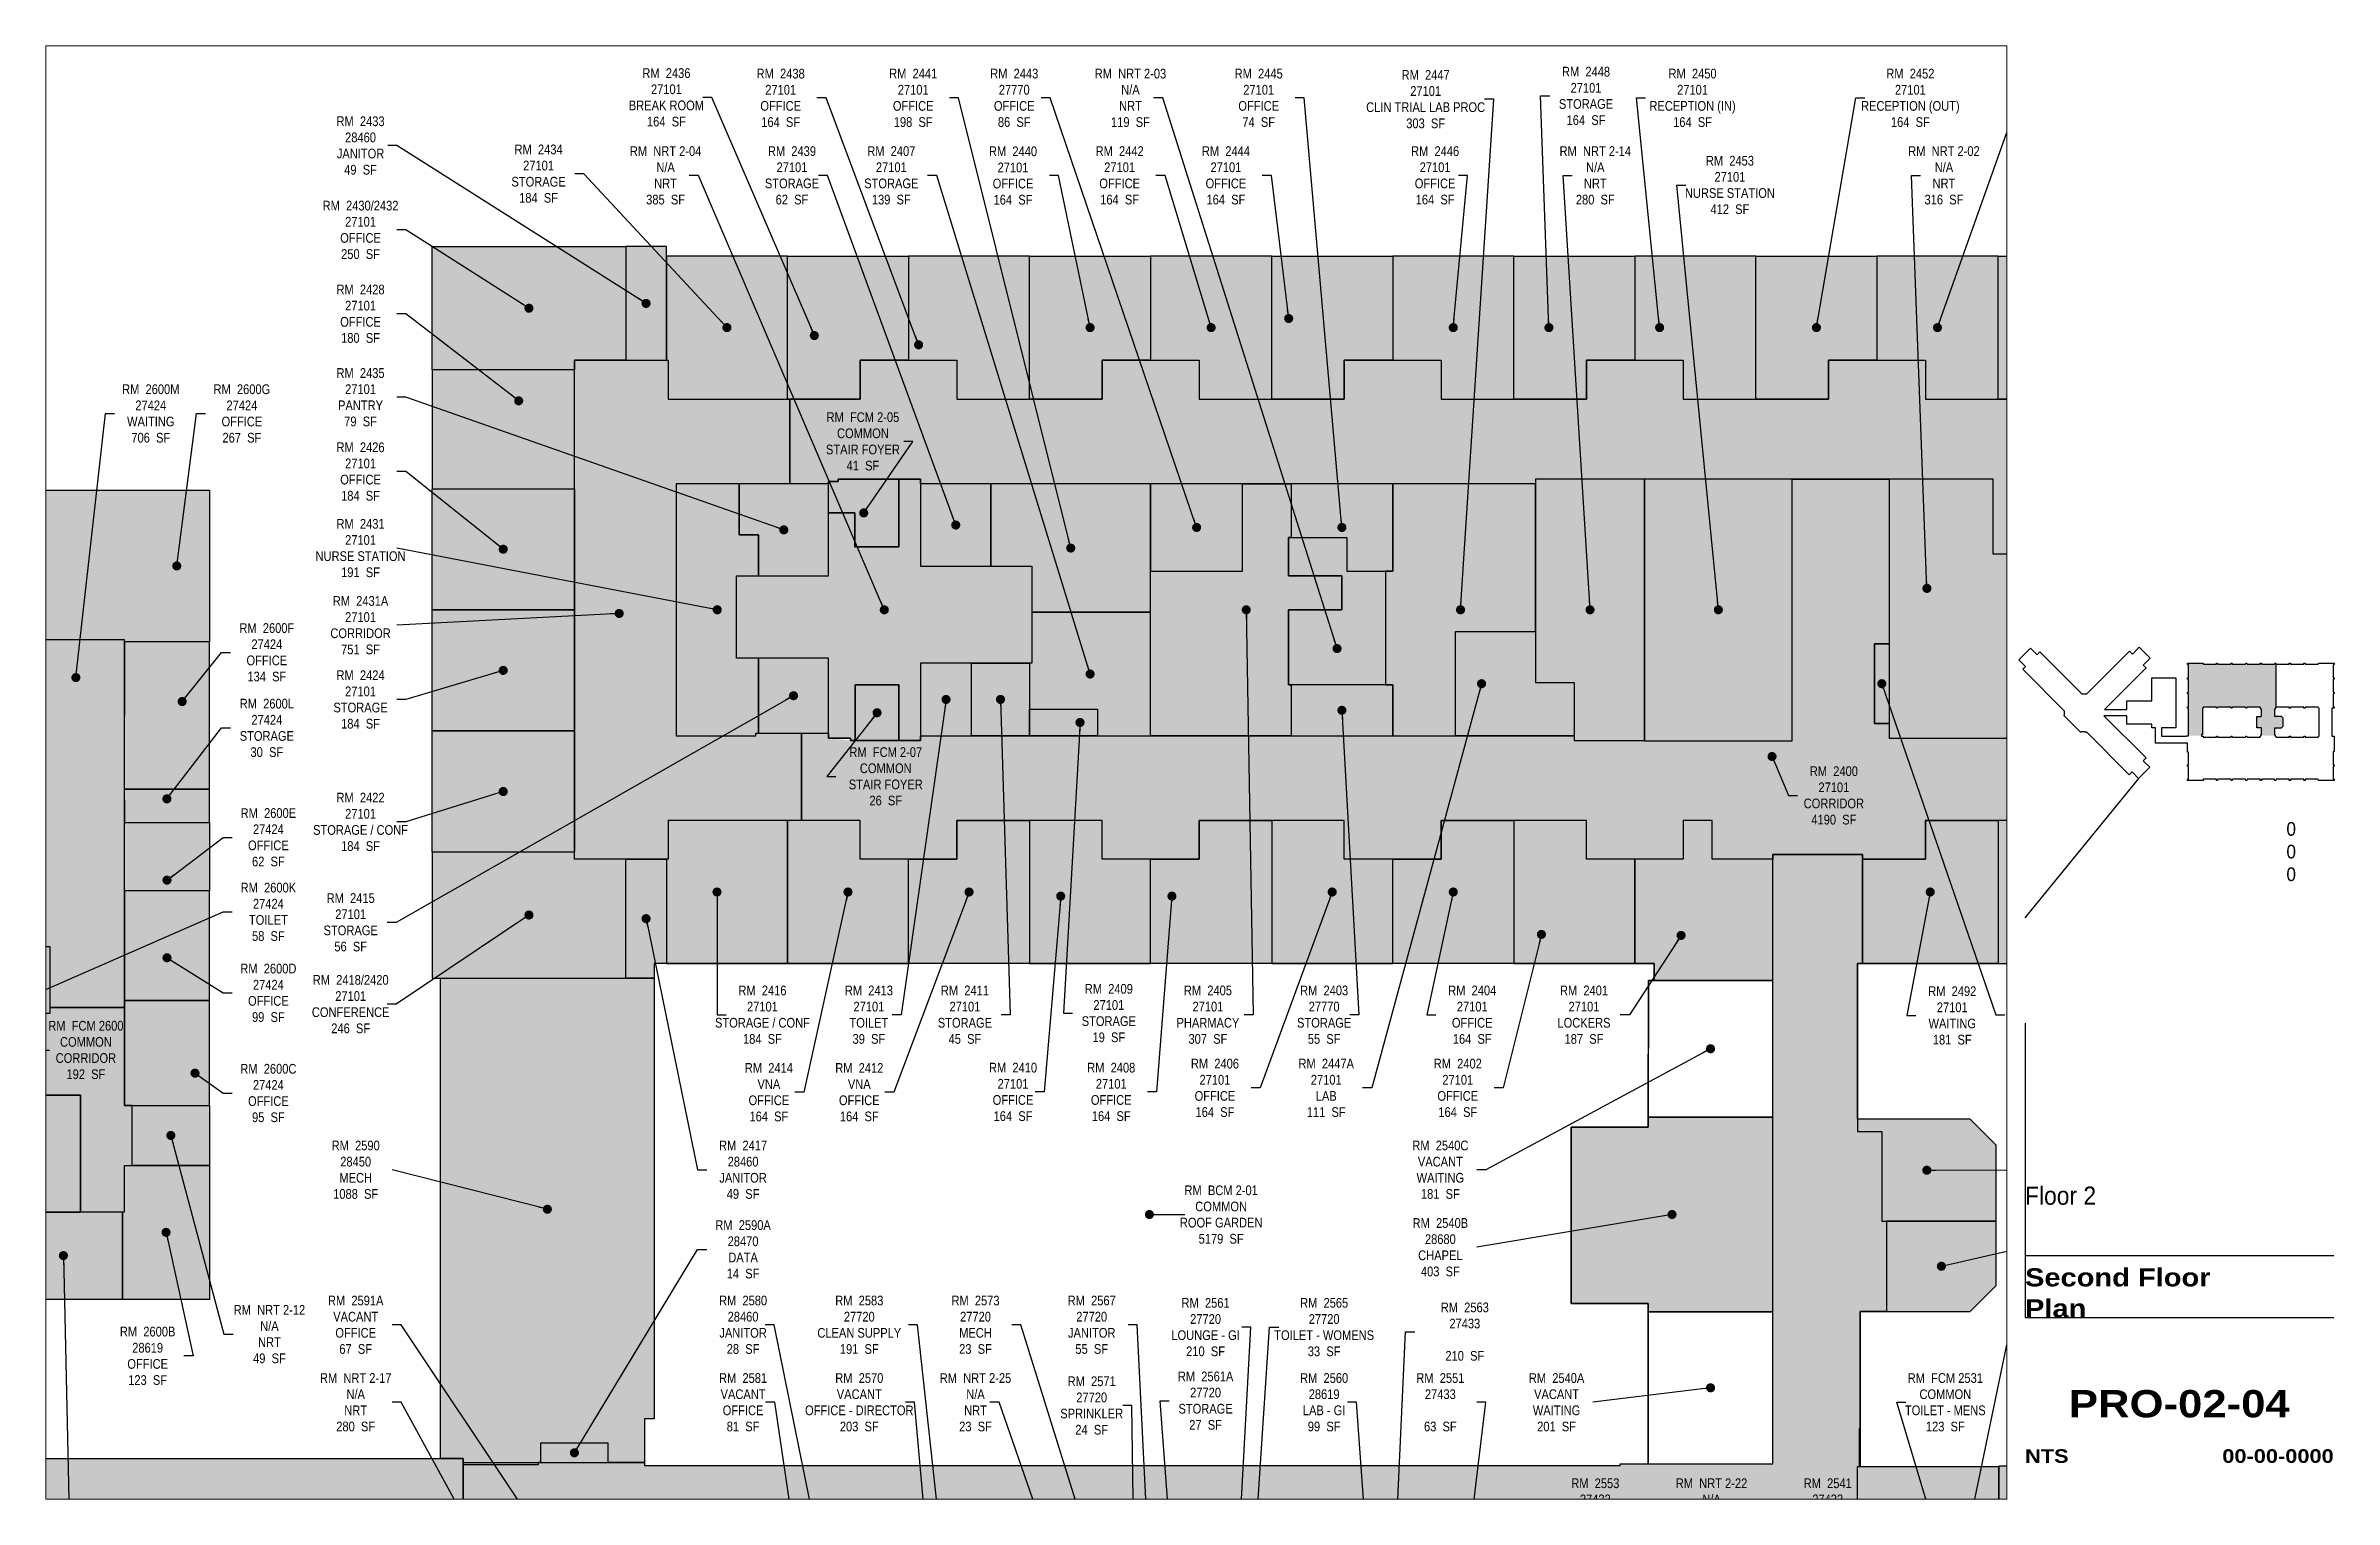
# Paper-space layout '04 new' of a CAD drawing. Header units: inches. Extents: x 0.8 to 16.5, y 0.5 to 10.5.
# The model-space entities are those that its viewports show. They can reach past a viewport. Long polylines and large blocks are cut down to what shows.
import ezdxf
from ezdxf.enums import TextEntityAlignment as Align

# ---------------------------------------------------------------- set-up
doc = ezdxf.new("R2010")
doc.units = ezdxf.units.IN
doc.header["$MEASUREMENT"] = 0
doc.layers.get('Defpoints').update_dxf_attribs({"color": 31})
for name, color, linetype in [('0-LABEL', 3, 'Continuous'), ('1-NRT', 200, 'Continuous'), ('1-NRT-PTN', 253, 'Continuous'), ('2-BCM', 140, 'Continuous'), ('3-FCM', 190, 'Continuous'), ('3-FCM-PTN', 9, 'Continuous'), ('4-OCC', 6, 'Continuous'), ('4-OCC-PTN', 95, 'Continuous'), ('4-VACANT', 60, 'Continuous'), ('T-8', 8, 'Continuous'), ('T-TTLBLK-5', 5, 'Continuous')]:
    doc.layers.add(name, color=color, linetype=linetype)
doc.styles.add('Arial90', font='arial.ttf', dxfattribs={"width": 0.9})
doc.styles.add('ArialBlack', font='')
doc.styles.add('ArialN', font='ARIALN.TTF')
doc.styles.get('ArialBlack').set_extended_font_data('Arial Black')
doc.dimstyles.new('AB-120', dxfattribs={"dimscale": 120, "dimtxt": 0.125, "dimasz": 0.09375, "dimexe": 0.0625, "dimexo": 0.125, "dimgap": 0.375, "dimtad": 0, "dimtih": 1, "dimtoh": 1, "dimdec": 4, "dimrnd": 0.0625, "dimzin": 0, "dimdsep": 46, "dimlunit": 4, "dimtxsty": 'ArialN', "dimblk": 'ARCHTICK', "dimcen": 0.09375, "dimclrd": 256, "dimclre": 256, "dimclrt": 256, "dimadec": 0, "dimazin": 0, "dimtfac": 1, "dimtdec": 4, "dimtofl": 0, "dimtmove": 2, "dimatfit": 3, "dimldrblk": 'DOT', "dimfxl": 0, "dimfrac": 2, "dimtolj": 1, "dimtzin": 0, "dimlwd": -1, "dimlwe": -1, "dimarcsym": 0})

psp = doc.layouts.new('04 new')

msp = doc.modelspace()

# ---------------------------------------------------------------- texts
at = {"layer": '0-LABEL', "char_height": 12, "attachment_point": 5, "style": 'ArialN'}
for s, insert in [('RM  2436\\P27101\\PBREAK ROOM\\P164  SF', (-331.8, 7018.1)), ('RM  2438\\P27101\\POFFICE\\P164  SF', (-190.2, 7017.5)), ('RM  2441\\P27101\\POFFICE\\P198  SF', (-26, 7017.5)), ('RM  2443\\P27770\\POFFICE\\P86  SF', (99.2, 7017.5)), ('RM  NRT 2-03\\PN/A\\PNRT\\P119  SF', (243.2, 7017.5)), ('RM  2445\\P27101\\POFFICE\\P74  SF', (402.1, 7017.5)), ('RM  2447\\P27101\\PCLIN TRIAL LAB PROC\\P303  SF', (609, 7015.9)), ('RM  2448\\P27101\\PSTORAGE\\P164  SF', (807.7, 7019.9)), ('RM  2450\\P27101\\PRECEPTION (IN)\\P164  SF', (939.7, 7017.5)), ('RM  2452\\P27101\\PRECEPTION (OUT)\\P164  SF', (1209.6, 7017.5)), ('RM  2433\\P28460\\PJANITOR\\P49  SF', (-710.8, 6958.5)), ('RM  2434\\P27101\\PSTORAGE\\P184  SF', (-490.2, 6923.6)), ('RM  NRT 2-04\\PN/A\\PNRT\\P385  SF', (-332.8, 6921.5)), ('RM  2439\\P27101\\PSTORAGE\\P62  SF', (-176.2, 6921.5)), ('RM  2407\\P27101\\PSTORAGE\\P139  SF', (-53.1, 6921.5)), ('RM  2440\\P27101\\POFFICE\\P164  SF', (97.7, 6921.3)), ('RM  2442\\P27101\\POFFICE\\P164  SF', (229.8, 6921.5)), ('RM  2444\\P27101\\POFFICE\\P164  SF', (361.5, 6921.5)), ('RM  2446\\P27101\\POFFICE\\P164  SF', (620.7, 6921.5)), ('RM  NRT 2-14\\PN/A\\PNRT\\P280  SF', (819.2, 6921.5)), ('RM  NRT 2-02\\PN/A\\PNRT\\P316  SF', (1251.2, 6921.5)), ('RM  2453\\P27101\\PNURSE STATION\\P412  SF', (986, 6909.6)), ('RM  2430/2432\\P27101\\POFFICE\\P250  SF', (-710.8, 6854)), ('RM  2428\\P27101\\POFFICE\\P180  SF', (-710.8, 6750.1)), ('RM  2435\\P27101\\PPANTRY\\P79  SF', (-710.8, 6646.7)), ('RM  2600M\\P27424\\PWAITING\\P706  SF', (-970.7, 6626.6)), ('RM  2600G\\P27424\\POFFICE\\P267  SF', (-857.8, 6626.6)), ('RM  FCM 2-05\\PCOMMON\\PSTAIR FOYER\\P41  SF', (-88.3, 6592)), ('RM  2457\\P27101\\POFFICE - PHARMA CARE\\P132  SF', (1414.6, 6592)), ('RM  2426\\P27101\\POFFICE\\P184  SF', (-710.8, 6554.7)), ('RM  2431\\P27101\\PNURSE STATION\\P191  SF', (-710.8, 6459.9)), ('RM  2431A\\P27101\\PCORRIDOR\\P751  SF', (-710.8, 6364.4)), ('RM  2600F\\P27424\\POFFICE\\P134  SF', (-826.9, 6330.8)), ('RM  2491\\PQUES\\POFFICE - QUEST\\P123  SF', (1391.7, 6327.1)), ('RM  2424\\P27101\\PSTORAGE\\P184  SF', (-710.8, 6272.4)), ('RM  2600L\\P27424\\PSTORAGE\\P30  SF', (-826.9, 6237.2)), ('RM  FCM 2-07\\PCOMMON\\PSTAIR FOYER\\P26  SF', (-60, 6177.2)), ('RM  2400\\P27101\\PCORRIDOR\\P4190  SF', (1114.8, 6153.6)), ('RM  2422\\P27101\\PSTORAGE / CONF\\P184  SF', (-710.8, 6120.8)), ('RM  2600E\\P27424\\POFFICE\\P62  SF', (-825, 6101.7)), ('RM  2600K\\P27424\\PTOILET\\P58  SF', (-825, 6009.4)), ('RM  2415\\P27101\\PSTORAGE\\P56  SF', (-723, 5996.4)), ('RM  2600D\\P27424\\POFFICE\\P99  SF', (-825, 5909.1)), ('RM  2418/2420\\P27101\\PCONFERENCE\\P246  SF', (-723, 5895.1)), ('RM  2416\\P27101\\PSTORAGE / CONF\\P184  SF', (-212.8, 5882)), ('RM  2413\\P27101\\PTOILET\\P39  SF', (-80.9, 5882)), ('RM  2411\\P27101\\PSTORAGE\\P45  SF', (38.1, 5882)), ('RM  2409\\P27101\\PSTORAGE\\P19  SF', (216.4, 5884)), ('RM  2405\\P27101\\PPHARMACY\\P307  SF', (339.2, 5882)), ('RM  2403\\P27770\\PSTORAGE\\P55  SF', (483.2, 5882)), ('RM  2404\\P27101\\POFFICE\\P164  SF', (666.7, 5882)), ('RM  2401\\P27101\\PLOCKERS\\P187  SF', (805.2, 5882)), ('RM  2492\\P27101\\PWAITING\\P181  SF', (1261.5, 5881.1)), ('RM  FCM 2600\\PCOMMON\\PCORRIDOR\\P192  SF', (-1051.1, 5838.3)), ('RM  2600C\\P27424\\POFFICE\\P95  SF', (-825, 5785)), ('RM  2414\\PVNA\\POFFICE\\P164  SF', (-204.8, 5786)), ('RM  2412\\PVNA\\POFFICE\\P164  SF', (-92.8, 5786)), ('RM  2410\\P27101\\POFFICE\\P164  SF', (97.7, 5786.4)), ('RM  2408\\P27101\\POFFICE\\P164  SF', (219.4, 5786.4)), ('RM  2406\\P27101\\POFFICE\\P164  SF', (347.9, 5791.4)), ('RM  2447A\\P27101\\PLAB\\P111  SF', (485.8, 5791.4)), ('RM  2402\\P27101\\POFFICE\\P164  SF', (648.8, 5791.4)), ('RM  2590\\P28450\\PMECH\\P1088  SF', (-716.8, 5690)), ('RM  2417\\P28460\\PJANITOR\\P49  SF', (-236.8, 5690)), ('RM  2540C\\PVACANT\\PWAITING\\P181  SF', (627.2, 5690)), ('RM  BCM 2-01\\PCOMMON\\PROOF GARDEN\\P5179  SF', (355.6, 5634.5)), ('RM  2590A\\P28470\\PDATA\\P14  SF', (-236.8, 5591.4)), ('RM  2540B\\P28680\\PCHAPEL\\P403  SF', (627.2, 5594)), ('RM  2591A\\PVACANT\\POFFICE\\P67  SF', (-716.8, 5498)), ('RM  2580\\P28460\\PJANITOR\\P28  SF', (-236.8, 5498)), ('RM  2583\\P27720\\PCLEAN SUPPLY\\P191  SF', (-92.8, 5498)), ('RM  2573\\P27720\\PMECH\\P23  SF', (51.2, 5498)), ('RM  2567\\P27720\\PJANITOR\\P55  SF', (195.2, 5498)), ('RM  2561\\P27720\\PLOUNGE - GI\\P210  SF', (336.3, 5495.1)), ('RM  2565\\P27720\\PTOILET - WOMENS\\P33  SF', (483.2, 5495.1)), ('RM  FCM 2533\\PCOMMON\\PTOILET - WOMENS\\P106  SF', (1396.9, 5494.8)), ('RM  NRT 2-12\\PN/A\\PNRT\\P49  SF', (-823.7, 5486.4)), ('RM  2563\\P27433\\P\\P210  SF', (657.5, 5489.5)), ('RM  2600B\\P28619\\POFFICE\\P123  SF', (-974.6, 5459.5)), ('RM  NRT 2-17\\PN/A\\PNRT\\P280  SF', (-716.8, 5402)), ('RM  2581\\PVACANT\\POFFICE\\P81  SF', (-236.8, 5402)), ('RM  2570\\PVACANT\\POFFICE - DIRECTOR\\P203  SF', (-92.8, 5402)), ('RM  NRT 2-25\\PN/A\\PNRT\\P23  SF', (51.2, 5402)), ('RM  2571\\P27720\\PSPRINKLER\\P24  SF', (195.2, 5398)), ('RM  2561A\\P27720\\PSTORAGE\\P27  SF', (336.3, 5404)), ('RM  2560\\P28619\\PLAB - GI\\P99  SF', (483.2, 5402)), ('RM  2551\\P27433\\P\\P63  SF', (627.2, 5402)), ('RM  2540A\\PVACANT\\PWAITING\\P201  SF', (771.2, 5402)), ('RM  FCM 2531\\PCOMMON\\PTOILET - MENS\\P123  SF', (1252.9, 5402)), ('RM  2553\\P27433\\P\\P96  SF', (819.2, 5271.7)), ('RM  NRT 2-22\\PN/A\\PNRT\\P14  SF', (963.2, 5271.7)), ('RM  2541\\P27433\\P\\P105  SF', (1107.2, 5271.7))]:
    msp.add_mtext(s, dxfattribs=dict(at, insert=insert))

# ---------------------------------------------------------------- blocks, each defined once
blk = doc.blocks.new('2nd outline')
at = {"layer": 'T-8'}
for points in [[(15.722, 1.999), (15.722, 2.004), (15.503, 2.004), (15.503, 2.11), (15.477, 2.11), (15.477, 2.134), (15.305, 2.134), (15.305, 2.193), (15.147, 2.193), (15.437, 1.902), (15.417, 1.883), (15.463, 1.838), (15.386, 1.761), (15.341, 1.806), (15.321, 1.787), (15.027, 2.081), (15.023, 2.077), (15.019, 2.081), (14.991, 2.081), (14.988, 2.077), (14.871, 2.194), (14.875, 2.197), (14.875, 2.225), (14.588, 2.512), (14.608, 2.532), (14.562, 2.578), (14.642, 2.657), (14.687, 2.612), (14.707, 2.632), (14.994, 2.344), (15.03, 2.344), (15.322, 2.637), (15.343, 2.617), (15.389, 2.664), (15.465, 2.588), (15.418, 2.541), (15.438, 2.522), (15.151, 2.235), (15.305, 2.235), (15.305, 2.294), (15.477, 2.294), (15.477, 2.454), (15.642, 2.454), (15.642, 2.11), (15.543, 2.11), (15.543, 2.052), (15.714, 2.052)], [(15.714, 2.052), (15.714, 2.055), (15.73, 2.055), (15.73, 2.245), (15.722, 2.245), (15.722, 2.253), (15.729, 2.254), (15.729, 2.344), (15.722, 2.345), (15.722, 2.353), (15.729, 2.354), (15.729, 2.444), (15.722, 2.445), (15.722, 2.453), (15.729, 2.454), (15.729, 2.545), (15.722, 2.546), (15.722, 2.554), (15.83, 2.554), (15.831, 2.547), (15.922, 2.547), (15.922, 2.554), (15.93, 2.554), (15.931, 2.547), (16.022, 2.547), (16.023, 2.554), (16.031, 2.554), (16.032, 2.547), (16.122, 2.547), (16.123, 2.554), (16.131, 2.554), (16.132, 2.547), (16.222, 2.547), (16.223, 2.554), (16.231, 2.554), (16.232, 2.547), (16.322, 2.547), (16.323, 2.554), (16.331, 2.554), (16.332, 2.547), (16.423, 2.547), (16.423, 2.554), (16.431, 2.554), (16.432, 2.547), (16.523, 2.547), (16.524, 2.554), (16.532, 2.554), (16.533, 2.547), (16.623, 2.547), (16.624, 2.554), (16.732, 2.554), (16.732, 2.546), (16.725, 2.545), (16.725, 2.454), (16.732, 2.453), (16.732, 2.445), (16.725, 2.444), (16.725, 2.354), (16.732, 2.353), (16.732, 2.345), (16.725, 2.344), (16.725, 2.254), (16.732, 2.253), (16.732, 2.245), (16.715, 2.245), (16.715, 2.052), (16.732, 2.052), (16.732, 1.946), (16.725, 1.945), (16.725, 1.855), (16.732, 1.854), (16.732, 1.846), (16.725, 1.845), (16.725, 1.757), (16.732, 1.756), (16.732, 1.748), (16.624, 1.748), (16.623, 1.755), (16.533, 1.755), (16.532, 1.748), (16.524, 1.748), (16.523, 1.755), (16.432, 1.755), (16.431, 1.748), (16.423, 1.748), (16.423, 1.755), (16.332, 1.755), (16.331, 1.748), (16.323, 1.748), (16.322, 1.755), (16.232, 1.755), (16.231, 1.748), (16.223, 1.748), (16.222, 1.755), (16.132, 1.755), (16.131, 1.748), (16.123, 1.748), (16.122, 1.755), (16.032, 1.755), (16.031, 1.748), (16.023, 1.748), (16.022, 1.755), (15.931, 1.755), (15.93, 1.748), (15.922, 1.748), (15.922, 1.755), (15.831, 1.755), (15.83, 1.748), (15.722, 1.748), (15.722, 1.756), (15.729, 1.757), (15.729, 1.845), (15.722, 1.846), (15.722, 1.854), (15.729, 1.855), (15.729, 1.941), (15.722, 1.943), (15.722, 1.999)]]:
    blk.add_lwpolyline(points, dxfattribs=at)
for points in [[(16.228, 2.19), (16.232, 2.19), (16.232, 2.237), (16.228, 2.237), (16.228, 2.245), (16.223, 2.245), (16.222, 2.252), (16.132, 2.252), (16.131, 2.245), (16.123, 2.245), (16.122, 2.252), (16.032, 2.252), (16.031, 2.245), (16.023, 2.245), (16.022, 2.252), (15.931, 2.252), (15.93, 2.245), (15.922, 2.245), (15.922, 2.252), (15.831, 2.252), (15.83, 2.245), (15.826, 2.245), (15.826, 2.063), (15.819, 2.063), (15.819, 2.053), (15.83, 2.053), (15.831, 2.045), (15.922, 2.045), (15.922, 2.053), (15.93, 2.053), (15.931, 2.045), (16.022, 2.045), (16.023, 2.053), (16.031, 2.053), (16.032, 2.045), (16.122, 2.045), (16.123, 2.053), (16.131, 2.053), (16.132, 2.045), (16.222, 2.045), (16.223, 2.053), (16.228, 2.053), (16.228, 2.061), (16.232, 2.061), (16.232, 2.109), (16.228, 2.109), (16.228, 2.11), (16.199, 2.11), (16.199, 2.187), (16.228, 2.187)], [(16.327, 2.237), (16.321, 2.237), (16.321, 2.19), (16.367, 2.19), (16.379, 2.179), (16.379, 2.119), (16.367, 2.107), (16.322, 2.107), (16.322, 2.061), (16.327, 2.061), (16.327, 2.053), (16.331, 2.053), (16.332, 2.045), (16.423, 2.045), (16.423, 2.053), (16.431, 2.053), (16.432, 2.045), (16.523, 2.045), (16.524, 2.053), (16.532, 2.053), (16.533, 2.045), (16.623, 2.045), (16.624, 2.053), (16.628, 2.053), (16.628, 2.245), (16.624, 2.245), (16.623, 2.252), (16.533, 2.252), (16.532, 2.245), (16.524, 2.245), (16.523, 2.252), (16.432, 2.252), (16.431, 2.245), (16.423, 2.245), (16.423, 2.252), (16.332, 2.252), (16.331, 2.245), (16.327, 2.245)]]:
    blk.add_lwpolyline(points, close=True, dxfattribs=at)
blk = doc.blocks.new('sheettext_11x17_occ')
at = {"layer": 'Defpoints'}
for p, q in [((0, 3.276), (0, 1.251)), ((0, 1.676), (2.125, 1.676)), ((0, 1.251), (2.125, 1.251))]:
    blk.add_line(p, q, dxfattribs=at)
at = {"style": 'Arial90', "width": 0.9}
for tag, p in [('INTERIORGROSSAREA', (1.865, 4.565)), ('USEABLEAREA', (1.865, 4.409)), ('COMMONAREA', (1.865, 4.253))]:
    blk.add_attdef(tag, text='', height=0.0938, dxfattribs=at).set_placement(p, align=Align.RIGHT)
blk.add_attdef('FLOOR', text='', height=0.125, dxfattribs=at).set_placement((0, 2.151), align=Align.TOP_LEFT)
at = {"layer": 'T-8', "style": 'ArialBlack'}
for tag, p, height in [('TITLE_1', (0, 1.464), 0.125), ('TITLE_2', (0, 1.251), 0.125), ('SCALE', (0, 0.25), 0.0938)]:
    blk.add_attdef(tag, p, '', height=height, dxfattribs=at)
blk.add_attdef('DWG#', text='', height=0.188, dxfattribs=at).set_placement((1.062, 0.751), align=Align.TOP_CENTER)
blk.add_attdef('DATE', text='', height=0.0938, dxfattribs=at).set_placement((2.125, 0.25), align=Align.RIGHT)
blk = doc.blocks.new('_ArchTick')
at = {"const_width": 0.15}
blk.add_lwpolyline([(-0.5, -0.5), (0.5, 0.5)], dxfattribs=at)
blk = doc.blocks.new('_Dot')
at = {"lineweight": -2}
blk.add_line((-0.5, 0), (-1, 0), dxfattribs=at)
at = {"const_width": 0.5}
blk.add_lwpolyline([(-0.25, 0, 1), (0.25, 0, 1)], format="xyb", close=True, dxfattribs=at)

# ---------------------------------------------------------------- hatches: boundary and pattern name
at = {"layer": '1-NRT-PTN'}
for points in [[(-244.8, 6425.5), (-130.8, 6425.5), (-130.8, 6503.5), (-98.2, 6503.5), (-98.2, 6461.5), (-43.8, 6461.5), (-43.8, 6545.5), (-16.8, 6545.5), (-16.8, 6437.5), (121.2, 6437.5), (121.2, 6317.5), (-16.8, 6317.5), (-16.8, 6221.5), (-43.8, 6221.5), (-43.8, 6290.5), (-97.8, 6290.5), (-97.8, 6221.5), (-103.8, 6221.5), (-103.8, 6224.7), (-130.8, 6224.7), (-130.8, 6323.5), (-244.8, 6323.5)], [(880.2, 6221.4), (880.2, 6545.5), (745.2, 6545.5), (745.2, 6293.5), (793.2, 6293.5), (793.2, 6221.5)], [(1330.2, 6224.5), (1330.2, 6452.5), (1312.2, 6452.5), (1312.2, 6545.5), (1183.2, 6545.5), (1183.2, 6224.5)], [(439.2, 6472.9), (511.2, 6472.9), (511.2, 6431.5), (559.2, 6431.5), (559.2, 6422.5), (559.2, 6326.5), (559.2, 6290.5), (439.2, 6290.5), (439.2, 6383.5), (505.2, 6383.5), (505.2, 6425.5), (439.2, 6425.5)], [(-897.8, 5695.5), (-993.8, 5695.5), (-993.8, 5769.5), (-897.8, 5769.5)], [(1315.9, 5626.5), (1315.9, 5720.3), (1283.7, 5752.5), (1144.2, 5752.5), (1144.2, 5737.6), (1174.2, 5737.6), (1174.2, 5626.5)]]:
    msp.add_hatch(color=256, dxfattribs=at).paths.add_polyline_path(points)
at = {"layer": '3-FCM-PTN'}
for points in [[(-43.8, 6545.5), (-43.8, 6461.5), (-98.2, 6461.5), (-98.2, 6503.5), (-130.8, 6503.5), (-130.8, 6542.5), (-118.8, 6542.5), (-118.8, 6545.5)], [(-97.8, 6290.5), (-43.8, 6290.5), (-43.8, 6221.5), (-97.8, 6221.5)], [(1150.2, 5945.5), (1144.2, 5945.5), (1144.2, 5737.6), (1174.2, 5737.6), (1174.2, 5626.5), (1180.2, 5626.5), (1180.2, 5514.5), (1147.2, 5514.5), (1147.2, 5322.3), (1143.8, 5322.3), (1143.8, 5137.5), (1195.3, 5137.5), (1195.3, 5031.5), (1039.2, 5031.5), (1039.2, 5177.5), (950.2, 5177.5), (950.2, 5183.5), (914.2, 5183.5), (914.2, 5127.5), (814.2, 5127.5), (814.2, 5166.5), (706.2, 5166.5), (706.2, 5220.5), (652.2, 5220.5), (652.2, 5166.5), (592.2, 5166.5), (592.2, 5220.5), (284.2, 5220.5), (284.2, 5202.5), (220.2, 5202.5), (220.2, 5170.5), (112.2, 5170.5), (112.2, 5219.5), (-169.1, 5219.5), (-169.1, 5171.5), (-288.1, 5171.5), (-288.1, 5219.5), (-375.1, 5219.5), (-375.1, 5225.5), (-583.8, 5225.5), (-583.8, 5327.5), (-358.8, 5327.5), (-358.8, 5323.8), (850.2, 5323.8), (850.2, 5326), (1039.2, 5326), (1039.2, 6080.5), (1150.2, 6080.5)], [(-1057.8, 5782.5), (-1057.8, 5637.8), (-1003.3, 5637.8), (-1003.3, 5695.5), (-993.8, 5695.5), (-993.8, 5769.5), (-1003.3, 5769.5), (-1003.3, 5891), (-1095.9, 5891), (-1095.9, 5883.4), (-1185.3, 5883.4), (-1185.3, 5782.5)], [(-1185.3, 5782.5), (-1185.3, 5637.8), (-1057.8, 5637.8), (-1057.8, 5782.5)], [(1319.4, 5322.3), (1143.8, 5322.3), (1143.8, 5221.3), (1319.4, 5221.3)]]:
    msp.add_hatch(color=256, dxfattribs=at).paths.add_polyline_path(points)
h = msp.add_hatch(color=256, dxfattribs=at)
edge = h.paths.add_edge_path()
edge.add_line((-2394.8, 5869.9), (-2333.3, 5869.9))
edge.add_line((-2333.3, 5869.9), (-2333.3, 5882.9))
edge.add_line((-2333.3, 5882.9), (-1949.8, 5882.9))
edge.add_line((-1949.8, 5882.9), (-1949.8, 5869.9))
edge.add_line((-1949.8, 5869.9), (-1881.4, 5869.9))
edge.add_line((-1881.4, 5869.9), (-1881.4, 5883.4))
edge.add_line((-1881.4, 5883.4), (-1251.2, 5883.4))
edge.add_line((-1251.2, 5883.4), (-1251.2, 5892.6))
edge.add_line((-1251.2, 5892.6), (-1182.6, 5892.6))
edge.add_line((-1182.6, 5892.6), (-1182.6, 5883.4))
edge.add_line((-1182.6, 5883.4), (-1185.3, 5883.4))
edge.add_line((-1185.3, 5883.4), (-1185.3, 5782.5))
edge.add_line((-1185.3, 5782.5), (-1185.3, 5529.5))
edge.add_line((-1185.3, 5529.5), (-1190.3, 5529.5))
edge.add_line((-1190.3, 5529.5), (-1190.3, 5332.5))
edge.add_line((-1190.3, 5332.5), (-583.8, 5332.5))
edge.add_line((-583.8, 5332.5), (-583.8, 5225.5))
edge.add_line((-583.8, 5225.5), (-589.8, 5225.5))
edge.add_line((-589.8, 5225.5), (-589.8, 5222.5))
edge.add_line((-589.8, 5222.5), (-643.8, 5222.5))
edge.add_line((-643.8, 5222.5), (-643.8, 5212.5))
edge.add_line((-643.8, 5212.5), (-1286.3, 5212.5))
edge.add_line((-1286.3, 5212.5), (-1286.3, 5528.2))
edge.add_line((-1286.3, 5528.2), (-1291.3, 5528.2))
edge.add_line((-1291.3, 5528.2), (-1291.3, 5755.4))
edge.add_arc((-1313.8, 5751.6), 22.8, 9.5216, 91.3591)
edge.add_line((-1314.3, 5774.4), (-1881.4, 5774.4))
edge.add_line((-1881.4, 5774.4), (-1881.4, 5786.9))
edge.add_line((-1881.4, 5786.9), (-1949.8, 5786.9))
edge.add_line((-1949.8, 5786.9), (-1949.8, 5773.9))
edge.add_line((-1949.8, 5773.9), (-2333.3, 5773.9))
edge.add_line((-2333.3, 5773.9), (-2333.3, 5786.9))
edge.add_line((-2333.3, 5786.9), (-2394.8, 5786.9))
edge.add_line((-2394.8, 5786.9), (-2394.8, 5869.9))
at = {"layer": '4-OCC-PTN'}
for color, points in [(83, [(-622.1, 6833.5), (-382.2, 6833.5), (-382.2, 6692.5), (-445.8, 6692.5), (-445.8, 6680.5), (-622.1, 6680.5)]), (201, [(-331.8, 6833.5), (-382.2, 6833.5), (-382.2, 6692.5), (-331.8, 6692.5)]), (83, [(-331.8, 6692.5), (-329.7, 6692.5), (-329.7, 6644.5), (-181.8, 6644.5), (-181.8, 6821.5), (-331.8, 6821.5)]), (83, [(-31.8, 6821.5), (-181.8, 6821.5), (-181.8, 6644.5), (-178.8, 6644.5), (-91.8, 6644.5), (-91.8, 6692.5), (-31.8, 6692.5)]), (83, [(118.2, 6821.5), (-31.8, 6821.5), (-31.8, 6692.5), (28.2, 6692.5), (28.2, 6644.5), (118.2, 6644.5)]), (83, [(268.2, 6692.5), (208.2, 6692.5), (208.2, 6644.5), (118.2, 6644.5), (118.2, 6821.5), (268.2, 6821.5)]), (83, [(418.2, 6821.5), (268.2, 6821.5), (268.2, 6692.5), (328.2, 6692.5), (328.2, 6644.5), (418.2, 6644.5)]), (83, [(568.2, 6821.5), (418.2, 6821.5), (418.2, 6644.5), (508.2, 6644.5), (508.2, 6692.5), (568.2, 6692.5)]), (83, [(718.2, 6821.5), (568.2, 6821.5), (568.2, 6692.5), (628.2, 6692.5), (628.2, 6644.5), (718.2, 6644.5)]), (83, [(868.2, 6821.5), (718.2, 6821.5), (718.2, 6644.5), (808.2, 6644.5), (808.2, 6692.5), (868.2, 6692.5)]), (83, [(868.2, 6692.5), (928.2, 6692.5), (928.2, 6644.5), (1018.2, 6644.5), (1018.2, 6821.5), (868.2, 6821.5)]), (83, [(1168.2, 6821.5), (1018.2, 6821.5), (1018.2, 6644.5), (1108.2, 6644.5), (1108.2, 6692.5), (1168.2, 6692.5)]), (83, [(1318.2, 6821.5), (1168.2, 6821.5), (1168.2, 6692.5), (1228.2, 6692.5), (1228.2, 6644.5), (1318.2, 6644.5)]), (83, [(1468.2, 6821.5), (1318.2, 6821.5), (1318.2, 6644.5), (1408.2, 6644.5), (1408.2, 6692.5), (1468.2, 6692.5)]), (83, [(-178.8, 6644.5), (-329.7, 6644.5), (-329.7, 6692.5), (-445.8, 6692.5), (-445.8, 6074.5), (-329.7, 6074.5), (-329.7, 6122.5), (-164.6, 6122.5), (-164.6, 6230.7), (-217.8, 6230.7), (-220.8, 6230.7), (-220.8, 6227.5), (-319.8, 6227.5), (-319.8, 6539.5), (-178.8, 6539.5)]), (83, [(-445.8, 6533.5), (-445.8, 6680.5), (-622.1, 6680.5), (-622.1, 6533.5)]), (23, [(-1104.3, 6531.5), (-1360.8, 6531.5), (-1360.8, 6319.3), (-1241.8, 6319.3), (-1241.8, 6346.5), (-1104.3, 6346.5)]), (23, [(-1104.3, 6531.5), (-897.8, 6531.5), (-897.8, 6344), (-1003.3, 6344), (-1003.3, 6346.5), (-1104.3, 6346.5)]), (83, [(-445.8, 6533.5), (-445.8, 6383.5), (-622.1, 6383.5), (-622.1, 6533.5)]), (83, [(-241.8, 6539.5), (-319.8, 6539.5), (-319.8, 6227.5), (-220.8, 6227.5), (-220.8, 6230.7), (-217.8, 6230.7), (-217.8, 6323.5), (-244.8, 6323.5), (-244.8, 6425.5), (-217.8, 6425.5), (-217.8, 6476.5), (-241.8, 6476.5)]), (83, [(-130.8, 6425.5), (-130.8, 6539.5), (-241.8, 6539.5), (-241.8, 6476.5), (-217.8, 6476.5), (-217.8, 6425.5)]), (83, [(-16.8, 6539.5), (-16.8, 6437.5), (70.2, 6437.5), (70.2, 6539.5)]), (83, [(268.2, 6539.5), (70.2, 6539.5), (70.2, 6437.5), (121.2, 6437.5), (121.2, 6380.5), (268.2, 6380.5)]), (44, [(268.2, 6539.5), (268.2, 6431.5), (382.2, 6431.5), (382.2, 6539.5)]), (83, [(439.2, 6383.5), (505.2, 6383.5), (505.2, 6425.5), (439.2, 6425.5), (439.2, 6472.9), (442.2, 6472.9), (442.2, 6539.5), (382.2, 6539.5), (382.2, 6431.5), (268.2, 6431.5), (268.2, 6380.5), (268.2, 6227.5), (442.2, 6227.5), (442.2, 6290.5), (439.2, 6290.5)]), (83, [(568.2, 6539.5), (442.2, 6539.5), (442.2, 6472.9), (511.2, 6472.9), (511.2, 6431.5), (568.2, 6431.5)]), (83, [(745.2, 6539.5), (568.2, 6539.5), (568.2, 6431.5), (559.2, 6431.5), (559.2, 6290.5), (568.2, 6290.5), (568.2, 6227.5), (645.8, 6227.5), (645.8, 6356.5), (745.2, 6356.5)]), (83, [(1063.2, 6545.5), (880.2, 6545.5), (880.2, 6221.4), (1063.2, 6221.4)]), (83, [(-445.8, 6383.5), (-445.8, 6233.5), (-622.1, 6233.5), (-622.1, 6383.5)]), (83, [(268.2, 6227.5), (268.2, 6380.5), (121.2, 6380.5), (121.2, 6317.5), (118.2, 6317.5), (118.2, 6260.5), (202.2, 6260.5), (202.2, 6227.5)]), (83, [(645.8, 6356.5), (745.2, 6356.5), (745.2, 6293.5), (793.2, 6293.5), (793.2, 6227.5), (645.8, 6227.5)]), (23, [(-1241.8, 6346.5), (-1241.8, 6062.5), (-1316.6, 6062.5), (-1316.6, 5984.3), (-1190.1, 5984.3), (-1190.1, 5979.3), (-1120.3, 5979.3), (-1120.3, 5966.6), (-1095.9, 5966.6), (-1095.9, 5891), (-1003.3, 5891), (-1003.3, 6346.5)]), (23, [(-897.8, 6161.3), (-897.8, 6344), (-1003.3, 6344), (-1003.5, 6161.3)]), (83, [(-130.8, 6230.7), (-130.8, 6323.5), (-217.8, 6323.5), (-217.8, 6230.7)]), (62, [(1165.2, 6341.5), (1183.2, 6341.5), (1183.2, 6242.5), (1165.2, 6242.5)]), (83, [(46.2, 6317.5), (-16.8, 6317.5), (-16.8, 6227.5), (46.2, 6227.5)]), (83, [(118.2, 6227.5), (46.2, 6227.5), (46.2, 6317.5), (118.2, 6317.5)]), (44, [(568.2, 6290.5), (445.2, 6290.5), (442.2, 6290.5), (442.2, 6227.5), (568.2, 6227.5)]), (83, [(118.2, 6227.5), (118.2, 6260.5), (202.2, 6260.5), (202.2, 6227.5)]), (83, [(-445.8, 6233.5), (-445.8, 6083.5), (-622.1, 6083.5), (-622.1, 6233.5)]), (23, [(-1003.5, 6161.3), (-1003.3, 6134.8), (-1003.3, 6129.8), (-1003.3, 6120.2), (-897.8, 6120.2), (-897.8, 6161.3)]), (23, [(-1003.3, 6120.2), (-897.8, 6120.2), (-897.8, 6035.3), (-1003.3, 6035.3)]), (83, [(-331.8, 6074.5), (-331.8, 5945.5), (-181.8, 5945.5), (-181.8, 6122.5), (-271.8, 6122.5), (-329.7, 6122.5), (-329.7, 6074.5)]), (228, [(-31.8, 6074.5), (-91.8, 6074.5), (-91.8, 6122.5), (-181.8, 6122.5), (-181.8, 5945.5), (-31.8, 5945.5)]), (228, [(-31.8, 6074.5), (28.2, 6074.5), (28.2, 6122.5), (118.2, 6122.5), (118.2, 5945.5), (-31.8, 5945.5)]), (83, [(268.2, 6074.5), (208.2, 6074.5), (208.2, 6122.5), (118.2, 6122.5), (118.2, 5945.5), (268.2, 5945.5)]), (83, [(418.2, 6122.5), (328.2, 6122.5), (328.2, 6074.5), (268.2, 6074.5), (268.2, 5945.5), (418.2, 5945.5)]), (83, [(568.2, 6074.5), (508.2, 6074.5), (508.2, 6122.5), (418.2, 6122.5), (418.2, 5945.5), (568.2, 5945.5)]), (83, [(718.2, 6122.5), (628.2, 6122.5), (628.2, 6074.5), (568.2, 6074.5), (568.2, 5945.5), (718.2, 5945.5)]), (83, [(868.2, 6074.5), (808.2, 6074.5), (808.2, 6122.5), (718.2, 6122.5), (718.2, 5945.5), (868.2, 5945.5)]), (83, [(868.2, 6074.5), (868.2, 5945.5), (892.2, 5945.5), (892.2, 5927.6), (892.2, 5924.6), (1039.2, 5924.6), (1039.2, 6074.5), (964.2, 6074.5), (964.2, 6122.5), (928.2, 6122.5), (928.2, 6074.5)]), (83, [(1318.2, 6122.5), (1228.2, 6122.5), (1228.2, 6074.5), (1150.2, 6074.5), (1150.2, 5945.5), (1318.2, 5945.5)]), (83, [(1468.2, 6074.5), (1408.2, 6074.5), (1408.2, 6122.5), (1318.2, 6122.5), (1318.2, 5945.5), (1468.2, 5945.5)]), (83, [(-622.1, 5927.5), (-382.2, 5927.5), (-382.2, 6074.5), (-445.8, 6074.5), (-445.8, 6083.5), (-622.1, 6083.5)]), (201, [(-346.8, 5945.5), (-346.8, 5927.5), (-382.2, 5927.5), (-382.2, 6074.5), (-331.8, 6074.5), (-331.8, 5945.5)]), (23, [(-897.8, 6035.3), (-1003.3, 6035.3), (-1003.3, 5899.5), (-897.8, 5899.5)]), (23, [(-1190.1, 5979.3), (-1120.3, 5979.3), (-1120.3, 5966.6), (-1095.9, 5966.6), (-1095.9, 5883.4), (-1182.6, 5883.4), (-1182.6, 5935.3), (-1190.1, 5935.3)]), (55, [(-611.8, 5332.5), (-611.8, 5927.5), (-346.8, 5927.5), (-346.8, 5381.5), (-358.8, 5381.5), (-358.8, 5327.5), (-403.8, 5327.5), (-403.8, 5351.5), (-487.8, 5351.5), (-487.8, 5327.5), (-490.8, 5327.5), (-490.8, 5324.5), (-583.8, 5324.5), (-583.8, 5332.5)]), (23, [(-897.8, 5899.5), (-1003.3, 5899.5), (-1003.3, 5769.5), (-897.8, 5769.5)]), (132, [(1039.2, 5755.2), (884.9, 5755.2), (884.9, 5753.3), (884.9, 5742.6), (789.4, 5742.6), (789.4, 5524.4), (884.9, 5524.4), (884.9, 5514), (1039.2, 5514)]), (181, [(-1003.3, 5695.5), (-897.8, 5695.5), (-897.8, 5529.5), (-1005.8, 5529.5), (-1005.8, 5637.8), (-1003.3, 5637.8)]), (31, [(-1005.8, 5637.8), (-1005.8, 5529.5), (-1185.3, 5529.5), (-1185.3, 5637.8), (-1057.8, 5637.5), (-1038.3, 5637.8)]), (132, [(1315.9, 5626.5), (1180.2, 5626.5), (1180.2, 5514.5), (1283.7, 5514.5), (1315.9, 5546.7)]), (62, [(-487.8, 5351.5), (-487.8, 5327.5), (-403.8, 5327.5), (-403.8, 5351.5)]), (20, [(1619.2, 5323), (1319.4, 5323), (1319.4, 5140), (1319.4, 5140), (1319.4, 5138.8), (1619.2, 5138.8)])]:
    msp.add_hatch(color=color, dxfattribs=at).paths.add_polyline_path(points)
h = msp.add_hatch(color=83, dxfattribs=at)
h.dxf.hatch_style = 1
h.paths.add_polyline_path([(1312.2, 6545.5), (1312.2, 6452.5), (1330.2, 6452.5), (1330.2, 6224.5), (1183.2, 6224.5), (1183.2, 6242.5), (1165.2, 6242.5), (1165.2, 6341.5), (1183.2, 6341.5), (1183.2, 6545.5), (1063.2, 6545.5), (1063.2, 6221.4), (880.2, 6221.4), (793.2, 6221.5), (793.2, 6227.5), (-16.8, 6227.5), (-16.8, 6221.5), (-103.8, 6221.5), (-130.8, 6224.7), (-130.8, 6230.7), (-164.6, 6230.7), (-164.6, 6122.5), (-91.8, 6122.5), (-91.8, 6074.5), (28.2, 6074.5), (28.2, 6122.5), (208.2, 6122.5), (208.2, 6074.5), (328.2, 6074.5), (328.2, 6122.5), (508.2, 6122.5), (508.2, 6074.5), (628.2, 6074.5), (628.2, 6122.5), (808.2, 6122.5), (808.2, 6074.5), (928.2, 6074.5), (928.2, 6122.5), (964.2, 6122.5), (964.2, 6074.5), (1039.2, 6074.5), (1039.2, 6080.5), (1150.2, 6080.5), (1150.2, 6074.5), (1228.2, 6074.5), (1228.2, 6122.5), (1408.2, 6122.5), (1408.2, 6074.5), (1528.2, 6074.5), (1528.2, 6122.5), (1708.2, 6122.5), (1708.2, 6074.5), (1828.2, 6074.5), (1828.2, 6122.5), (1915.9, 6122.5), (1915.9, 6233.7), (1867.2, 6233.7), (1867.2, 6227.7), (1850.5, 6227.7), (1850.5, 6224.5), (1753.2, 6224.5), (1753.2, 6230.5), (1480.2, 6230.5), (1480.2, 6539.5), (1753.2, 6539.5), (1753.2, 6545.5), (1840.5, 6545.5), (1840.5, 6539.5), (1912.9, 6539.5), (1912.9, 6644.5), (1828.2, 6644.5), (1828.2, 6692.5), (1708.2, 6692.5), (1708.2, 6644.5), (1528.2, 6644.5), (1528.2, 6692.5), (1408.2, 6692.5), (1408.2, 6644.5), (1228.2, 6644.5), (1228.2, 6692.5), (1108.2, 6692.5), (1108.2, 6644.5), (928.2, 6644.5), (928.2, 6692.5), (808.2, 6692.5), (808.2, 6644.5), (628.2, 6644.5), (628.2, 6692.5), (508.2, 6692.5), (508.2, 6644.5), (328.2, 6644.5), (328.2, 6692.5), (208.2, 6692.5), (208.2, 6644.5), (28.2, 6644.5), (28.2, 6692.5), (-91.8, 6692.5), (-91.8, 6644.5), (-178.8, 6644.5), (-178.8, 6539.5), (-130.8, 6539.5), (-130.8, 6542.5), (-118.8, 6542.5), (-118.8, 6545.5), (-16.8, 6545.5), (-16.8, 6539.5), (745.2, 6539.5), (745.2, 6545.5)])
h = msp.add_hatch(color=256, dxfattribs=at)
h.paths.add_polyline_path([(966, 6246), (984, 6246)])
h.paths.add_polyline_path([(966, 6345), (984, 6345)])

# ---------------------------------------------------------------- linework, layer by layer
at = {"layer": '1-NRT'}
for points in [[(-244.8, 6425.5), (-130.8, 6425.5), (-130.8, 6503.5), (-98.2, 6503.5), (-98.2, 6461.5), (-43.8, 6461.5), (-43.8, 6545.5), (-16.8, 6545.5), (-16.8, 6437.5), (121.2, 6437.5), (121.2, 6317.5), (-16.8, 6317.5), (-16.8, 6221.5), (-43.8, 6221.5), (-43.8, 6290.5), (-97.8, 6290.5), (-97.8, 6221.5), (-103.8, 6221.5), (-103.8, 6224.7), (-130.8, 6224.7), (-130.8, 6323.5), (-244.8, 6323.5)], [(880.2, 6221.4), (880.2, 6545.5), (745.2, 6545.5), (745.2, 6293.5), (793.2, 6293.5), (793.2, 6221.5)], [(1330.2, 6224.5), (1330.2, 6452.5), (1312.2, 6452.5), (1312.2, 6545.5), (1183.2, 6545.5), (1183.2, 6224.5)], [(439.2, 6472.9), (511.2, 6472.9), (511.2, 6431.5), (559.2, 6431.5), (559.2, 6431.5), (559.2, 6422.5), (559.2, 6422.5), (559.2, 6326.5), (559.2, 6326.5), (559.2, 6290.5), (559.2, 6290.5), (439.2, 6290.5), (439.2, 6383.5), (505.2, 6383.5), (505.2, 6425.5), (439.2, 6425.5)], [(-897.8, 5695.5), (-993.8, 5695.5), (-993.8, 5769.5), (-897.8, 5769.5)], [(1315.9, 5626.5), (1315.9, 5720.3), (1283.7, 5752.5), (1144.2, 5752.5), (1144.2, 5737.6), (1174.2, 5737.6), (1174.2, 5626.5)]]:
    msp.add_lwpolyline(points, close=True, dxfattribs=at)
at = {"layer": '2-BCM'}
for points in [[(-346.8, 5945.5), (-346.8, 5945.5), (-346.8, 5945.5), (-346.8, 5381.5), (-358.8, 5381.5), (-358.8, 5323.8), (850.2, 5323.8), (850.2, 5326), (884.9, 5326), (884.9, 5524.4), (789.4, 5524.4), (789.4, 5742.6), (884.9, 5742.6), (885, 5924.6), (892.2, 5924.6), (892.2, 5945.5), (-346.8, 5945.5)], [(1705.5, 5323), (1319.4, 5323), (1319.4, 5322.3), (1146.4, 5322.3), (1146.4, 5369.5), (1147.2, 5369.5), (1147.2, 5514.5), (1180.2, 5514.5), (1283.7, 5514.5), (1315.9, 5546.7), (1315.9, 5720.3), (1283.7, 5752.5), (1144.2, 5752.5), (1144.2, 5945.5), (2068.2, 5945.5)]]:
    msp.add_lwpolyline(points, dxfattribs=at)
at = {"layer": '3-FCM'}
for points in [[(-43.8, 6545.5), (-43.8, 6461.5), (-98.2, 6461.5), (-98.2, 6503.5), (-130.8, 6503.5), (-130.8, 6542.5), (-118.8, 6542.5), (-118.8, 6545.5)], [(-97.8, 6290.5), (-43.8, 6290.5), (-43.8, 6221.5), (-97.8, 6221.5)], [(-1057.8, 5782.5), (-1057.8, 5637.8), (-1003.3, 5637.8), (-1003.3, 5695.5), (-993.8, 5695.5), (-993.8, 5769.5), (-1003.3, 5769.5), (-1003.3, 5891), (-1095.9, 5891), (-1095.9, 5883.4), (-1185.3, 5883.4), (-1185.3, 5782.5)]]:
    msp.add_lwpolyline(points, close=True, dxfattribs=at)
for points in [[(-583.8, 5225.5), (-583.8, 5327.5), (-358.8, 5327.5), (-358.8, 5327.5), (-358.8, 5323.8), (-358.8, 5323.8), (850.2, 5323.8), (850.2, 5326), (1039.2, 5326), (1039.2, 6080.5), (1150.2, 6080.5), (1150.2, 5945.5), (1144.2, 5945.5), (1144.2, 5737.6), (1174.2, 5737.6), (1174.2, 5626.5), (1180.2, 5626.5), (1180.2, 5514.5), (1147.2, 5514.5), (1147.2, 5322.3), (1143.8, 5322.3), (1143.8, 5137.5)], [(-1190.3, 5332.5), (-583.8, 5332.5), (-583.8, 5225.5)], [(-1185.3, 5782.5), (-1185.3, 5637.8), (-1057.8, 5637.8), (-1057.8, 5782.5), (-1185.3, 5782.5)], [(1319.4, 5322.3), (1143.8, 5322.3), (1143.8, 5221.3), (1319.4, 5221.3), (1319.4, 5322.3)]]:
    msp.add_lwpolyline(points, dxfattribs=at)
at = {"layer": '4-OCC'}
for points in [[(-622.1, 6833.5), (-382.2, 6833.5), (-382.2, 6833.5), (-382.2, 6833.5), (-382.2, 6833.5), (-382.2, 6833.5), (-382.2, 6692.5), (-382.2, 6692.5), (-445.8, 6692.5), (-445.8, 6680.5), (-622.1, 6680.5)], [(-329.7, 6644.5), (-178.8, 6644.5), (-178.8, 6539.5), (-319.8, 6539.5), (-319.8, 6227.5), (-220.8, 6227.5), (-220.8, 6230.7), (-164.6, 6230.7), (-164.6, 6122.5), (-329.7, 6122.5), (-329.7, 6074.5), (-445.8, 6074.5), (-445.8, 6692.5), (-329.7, 6692.5)], [(-1104.3, 6531.5), (-897.8, 6531.5), (-897.8, 6344), (-1003.3, 6344), (-1003.3, 6346.5), (-1003.3, 6346.5), (-1104.3, 6346.5)], [(442.2, 6290.5), (442.2, 6227.5), (268.2, 6227.5), (268.2, 6431.5), (382.2, 6431.5), (382.2, 6539.5), (439.2, 6539.5), (442.2, 6539.5), (442.2, 6472.9), (439.2, 6472.9), (439.2, 6425.5), (505.2, 6425.5), (505.2, 6383.5), (439.2, 6383.5), (439.2, 6290.5)], [(568.2, 6227.5), (568.2, 6227.5), (645.8, 6227.5), (645.8, 6356.5), (745.2, 6356.5), (745.2, 6539.5), (568.2, 6539.5), (568.2, 6431.5), (559.2, 6431.5), (559.2, 6290.5), (559.2, 6290.5), (568.2, 6290.5)], [(268.2, 6227.5), (268.2, 6380.5), (121.2, 6380.5), (121.2, 6317.5), (118.2, 6317.5), (118.2, 6260.5), (202.2, 6260.5), (202.2, 6227.5)], [(-1241.8, 6346.5), (-1241.8, 6062.5), (-1316.6, 6062.5), (-1316.6, 5984.3), (-1190.1, 5984.3), (-1190.1, 5979.3), (-1120.3, 5979.3), (-1120.3, 5966.6), (-1095.9, 5966.6), (-1095.9, 5891), (-1003.3, 5891), (-1003.3, 6346.5)], [(118.2, 6227.5), (46.2, 6227.5), (46.2, 6317.5), (46.2, 6317.5), (118.2, 6317.5)], [(-1003.5, 6161.3), (-1003.3, 6134.8), (-1003.3, 6129.8), (-1003.3, 6120.2), (-897.8, 6120.2), (-897.8, 6161.3)], [(-331.8, 6074.5), (-331.8, 5945.5), (-331.8, 5945.5), (-331.8, 5945.5), (-181.8, 5945.5), (-181.8, 6122.5), (-271.8, 6122.5), (-329.7, 6122.5), (-329.7, 6074.5)], [(-622.1, 5927.5), (-382.2, 5927.5), (-382.2, 5927.5), (-382.2, 5927.5), (-382.2, 5927.5), (-382.2, 5927.5), (-382.2, 6074.5), (-382.2, 6074.5), (-445.8, 6074.5), (-445.8, 6083.5), (-622.1, 6083.5)], [(-346.8, 5945.5), (-346.8, 5927.5), (-382.2, 5927.5), (-382.2, 6074.5), (-331.8, 6074.5), (-331.8, 5945.5)], [(-611.8, 5332.5), (-611.8, 5332.5), (-611.8, 5332.5), (-611.8, 5927.5), (-611.8, 5927.5), (-611.8, 5927.5), (-346.8, 5927.5), (-346.8, 5381.5), (-358.8, 5381.5), (-358.8, 5327.5), (-403.8, 5327.5), (-403.8, 5351.5), (-403.8, 5351.5), (-487.8, 5351.5), (-487.8, 5327.5), (-490.8, 5327.5), (-490.8, 5324.5), (-583.8, 5324.5), (-583.8, 5332.5), (-611.8, 5332.5)], [(1039.2, 5755.2), (884.9, 5755.2), (884.9, 5753.3), (884.9, 5753.3), (884.9, 5742.6), (789.4, 5742.6), (789.4, 5524.4), (884.9, 5524.4), (884.9, 5514), (884.9, 5514), (884.9, 5514), (1039.2, 5514)], [(1619.2, 5323), (1319.4, 5323), (1319.4, 5140), (1319.4, 5140), (1319.4, 5138.8), (1619.2, 5138.8)]]:
    msp.add_lwpolyline(points, close=True, dxfattribs=at)
for points in [[(-331.8, 6833.5), (-382.2, 6833.5), (-382.2, 6692.5), (-331.8, 6692.5), (-331.8, 6833.5)], [(-331.8, 6692.5), (-329.7, 6692.5), (-329.7, 6644.5), (-181.8, 6644.5), (-181.8, 6821.5), (-331.8, 6821.5), (-331.8, 6821.5), (-331.8, 6821.5), (-331.8, 6692.5)], [(-31.8, 6692.5), (-91.8, 6692.5), (-91.8, 6644.5), (-181.8, 6644.5), (-181.8, 6821.5), (-31.8, 6821.5), (-31.8, 6821.5), (-31.8, 6821.5), (-31.8, 6692.5)], [(-31.8, 6692.5), (28.2, 6692.5), (28.2, 6644.5), (118.2, 6644.5), (118.2, 6821.5), (-31.8, 6821.5), (-31.8, 6821.5), (-31.8, 6821.5), (-31.8, 6692.5)], [(268.2, 6692.5), (208.2, 6692.5), (208.2, 6644.5), (118.2, 6644.5), (118.2, 6821.5), (268.2, 6821.5), (268.2, 6821.5), (268.2, 6821.5), (268.2, 6692.5)], [(268.2, 6692.5), (328.2, 6692.5), (328.2, 6644.5), (418.2, 6644.5), (418.2, 6821.5), (268.2, 6821.5), (268.2, 6821.5), (268.2, 6821.5), (268.2, 6692.5)], [(568.2, 6692.5), (508.2, 6692.5), (508.2, 6644.5), (418.2, 6644.5), (418.2, 6821.5), (568.2, 6821.5), (568.2, 6821.5), (568.2, 6821.5), (568.2, 6692.5)], [(568.2, 6692.5), (628.2, 6692.5), (628.2, 6644.5), (718.2, 6644.5), (718.2, 6821.5), (568.2, 6821.5), (568.2, 6821.5), (568.2, 6821.5), (568.2, 6692.5)], [(718.2, 6644.5), (718.2, 6821.5), (868.2, 6821.5), (868.2, 6692.5), (808.2, 6692.5), (808.2, 6644.5), (718.2, 6644.5)], [(868.2, 6692.5), (928.2, 6692.5), (928.2, 6644.5), (1018.2, 6644.5), (1018.2, 6821.5), (868.2, 6821.5), (868.2, 6821.5), (868.2, 6821.5), (868.2, 6692.5)], [(1168.2, 6692.5), (1108.2, 6692.5), (1108.2, 6644.5), (1018.2, 6644.5), (1018.2, 6821.5), (1168.2, 6821.5), (1168.2, 6821.5), (1168.2, 6821.5), (1168.2, 6692.5)], [(1168.2, 6692.5), (1228.2, 6692.5), (1228.2, 6644.5), (1318.2, 6644.5), (1318.2, 6821.5), (1168.2, 6821.5), (1168.2, 6821.5), (1168.2, 6821.5), (1168.2, 6692.5)], [(1468.2, 6692.5), (1408.2, 6692.5), (1408.2, 6644.5), (1318.2, 6644.5), (1318.2, 6821.5), (1468.2, 6821.5), (1468.2, 6821.5), (1468.2, 6821.5), (1468.2, 6692.5)], [(1408.2, 6122.5), (1228.2, 6122.5), (1228.2, 6074.5), (1150.2, 6074.5), (1150.2, 6080.5), (1039.2, 6080.5), (1039.2, 6074.5), (964.2, 6074.5), (964.2, 6122.5), (928.2, 6122.5), (928.2, 6074.5), (808.2, 6074.5), (808.2, 6122.5), (628.2, 6122.5), (628.2, 6074.5), (508.2, 6074.5), (508.2, 6122.5), (328.2, 6122.5), (328.2, 6074.5), (208.2, 6074.5), (208.2, 6122.5), (28.2, 6122.5), (28.2, 6074.5), (-91.8, 6074.5), (-91.8, 6122.5), (-164.6, 6122.5), (-164.6, 6230.7), (-130.8, 6230.7), (-130.8, 6224.7), (-103.8, 6224.7), (-103.8, 6221.5), (-16.8, 6221.5), (-16.8, 6227.5), (793.2, 6227.5), (793.2, 6221.5), (880.2, 6221.5), (880.2, 6221.4), (1063.2, 6221.4), (1063.2, 6545.5), (1183.2, 6545.5), (1183.2, 6341.5), (1165.2, 6341.5), (1165.2, 6242.5), (1183.2, 6242.5), (1183.2, 6224.5), (1330.2, 6224.5), (1330.2, 6452.5), (1312.2, 6452.5), (1312.2, 6545.5), (745.2, 6545.5), (745.2, 6539.5), (-16.8, 6539.5), (-16.8, 6545.5), (-118.8, 6545.5), (-118.8, 6542.5), (-130.8, 6542.5), (-130.8, 6539.5), (-130.8, 6539.5), (-178.8, 6539.5), (-178.8, 6644.5), (-91.8, 6644.5), (-91.8, 6692.5), (28.2, 6692.5), (28.2, 6644.5), (208.2, 6644.5), (208.2, 6692.5), (328.2, 6692.5), (328.2, 6644.5), (508.2, 6644.5), (508.2, 6692.5), (628.2, 6692.5), (628.2, 6644.5), (808.2, 6644.5), (808.2, 6692.5), (928.2, 6692.5), (928.2, 6644.5), (1108.2, 6644.5), (1108.2, 6692.5), (1228.2, 6692.5), (1228.2, 6644.5), (1408.2, 6644.5)], [(-445.8, 6533.5), (-445.8, 6533.5), (-445.8, 6533.5), (-445.8, 6680.5), (-622.1, 6680.5), (-622.1, 6533.5), (-622.1, 6533.5), (-622.1, 6533.5), (-445.8, 6533.5)], [(-1104.3, 6531.5), (-1360.8, 6531.5), (-1360.8, 6319.3), (-1241.8, 6319.3), (-1241.8, 6346.5), (-1104.3, 6346.5), (-1104.3, 6531.5)], [(-445.8, 6533.5), (-445.8, 6533.5), (-445.8, 6533.5), (-445.8, 6383.5), (-622.1, 6383.5), (-622.1, 6533.5), (-622.1, 6533.5), (-622.1, 6533.5), (-445.8, 6533.5)], [(-241.8, 6539.5), (-319.8, 6539.5), (-319.8, 6227.5), (-220.8, 6227.5), (-220.8, 6230.7), (-217.8, 6230.7), (-217.8, 6323.5), (-244.8, 6323.5), (-244.8, 6425.5), (-217.8, 6425.5), (-217.8, 6476.5), (-241.8, 6476.5), (-241.8, 6539.5)], [(-130.8, 6425.5), (-130.8, 6539.5), (-241.8, 6539.5), (-241.8, 6539.5), (-241.8, 6476.5), (-241.8, 6476.5), (-217.8, 6476.5), (-217.8, 6476.5), (-217.8, 6425.5), (-130.8, 6425.5)], [(-16.8, 6539.5), (-16.8, 6437.5), (70.2, 6437.5), (70.2, 6539.5), (-16.8, 6539.5)], [(268.2, 6539.5), (70.2, 6539.5), (70.2, 6437.5), (121.2, 6437.5), (121.2, 6380.5), (121.2, 6380.5), (268.2, 6380.5), (268.2, 6539.5)], [(268.2, 6539.5), (268.2, 6431.5), (382.2, 6431.5), (382.2, 6539.5), (268.2, 6539.5)], [(442.2, 6539.5), (442.2, 6472.9), (511.2, 6472.9), (511.2, 6431.5), (568.2, 6431.5), (568.2, 6539.5), (445.2, 6539.5)], [(1063.2, 6545.5), (880.2, 6545.5), (880.2, 6221.4), (1063.2, 6221.4), (1063.2, 6545.5)], [(-445.8, 6383.5), (-445.8, 6383.5), (-445.8, 6383.5), (-445.8, 6233.5), (-622.1, 6233.5), (-622.1, 6383.5), (-622.1, 6383.5), (-622.1, 6383.5), (-445.8, 6383.5)], [(645.8, 6356.5), (745.2, 6356.5), (745.2, 6293.5), (793.2, 6293.5), (793.2, 6227.5), (645.8, 6227.5), (645.8, 6356.5)], [(-897.8, 6161.3), (-897.8, 6344), (-897.8, 6344), (-897.8, 6344), (-1003.3, 6344), (-1003.5, 6161.3), (-1003.5, 6161.3), (-1003.5, 6161.3), (-1003.5, 6161.3), (-897.8, 6161.3), (-897.8, 6161.3)], [(-130.8, 6230.7), (-130.8, 6323.5), (-217.8, 6323.5), (-217.8, 6323.5), (-217.8, 6230.7), (-130.8, 6230.7)], [(1165.2, 6341.5), (1183.2, 6341.5), (1183.2, 6242.5), (1165.2, 6242.5), (1165.2, 6341.5)], [(46.2, 6317.5), (-16.8, 6317.5), (-16.8, 6227.5), (46.2, 6227.5), (46.2, 6317.5)], [(568.2, 6290.5), (445.2, 6290.5), (442.2, 6290.5), (442.2, 6227.5), (568.2, 6227.5), (568.2, 6290.5)], [(118.2, 6227.5), (118.2, 6260.5), (118.2, 6260.5), (202.2, 6260.5), (202.2, 6260.5), (202.2, 6227.5), (118.2, 6227.5)], [(-445.8, 6233.5), (-445.8, 6233.5), (-445.8, 6233.5), (-445.8, 6083.5), (-622.1, 6083.5), (-622.1, 6233.5), (-622.1, 6233.5), (-622.1, 6233.5), (-445.8, 6233.5)], [(-1003.3, 6120.2), (-897.8, 6120.2), (-897.8, 6035.3), (-897.8, 6035.3), (-897.8, 6035.3), (-897.8, 6035.3), (-1003.3, 6035.3), (-1003.3, 6120.2)], [(-31.8, 6074.5), (-91.8, 6074.5), (-91.8, 6122.5), (-181.8, 6122.5), (-181.8, 5945.5), (-31.8, 5945.5), (-31.8, 5945.5), (-31.8, 5945.5), (-31.8, 6074.5)], [(-31.8, 6074.5), (-91.8, 6074.5), (-91.8, 6122.5), (-181.8, 6122.5), (-181.8, 5945.5), (-31.8, 5945.5), (-31.8, 5945.5), (-31.8, 5945.5), (-31.8, 6074.5)], [(-31.8, 6074.5), (28.2, 6074.5), (28.2, 6122.5), (118.2, 6122.5), (118.2, 5945.5), (-31.8, 5945.5), (-31.8, 5945.5), (-31.8, 5945.5), (-31.8, 6074.5)], [(268.2, 6074.5), (208.2, 6074.5), (208.2, 6122.5), (118.2, 6122.5), (118.2, 5945.5), (268.2, 5945.5), (268.2, 5945.5), (268.2, 5945.5), (268.2, 6074.5)], [(268.2, 6074.5), (328.2, 6074.5), (328.2, 6122.5), (418.2, 6122.5), (418.2, 5945.5), (268.2, 5945.5), (268.2, 5945.5), (268.2, 5945.5), (268.2, 6074.5)], [(568.2, 6074.5), (508.2, 6074.5), (508.2, 6122.5), (418.2, 6122.5), (418.2, 5945.5), (568.2, 5945.5), (568.2, 5945.5), (568.2, 5945.5), (568.2, 6074.5)], [(568.2, 6074.5), (628.2, 6074.5), (628.2, 6122.5), (718.2, 6122.5), (718.2, 5945.5), (568.2, 5945.5), (568.2, 5945.5), (568.2, 5945.5), (568.2, 6074.5)], [(868.2, 6074.5), (808.2, 6074.5), (808.2, 6122.5), (718.2, 6122.5), (718.2, 5945.5), (868.2, 5945.5), (868.2, 5945.5), (868.2, 5945.5), (868.2, 6074.5)], [(868.2, 6074.5), (868.2, 5945.5), (892.2, 5945.5), (892.2, 5927.6), (892.2, 5924.6), (1039.2, 5924.6), (1039.2, 6074.5), (964.2, 6074.5), (964.2, 6122.5), (928.2, 6122.5), (928.2, 6074.5), (868.2, 6074.5)], [(1150.2, 6074.5), (1228.2, 6074.5), (1228.2, 6122.5), (1318.2, 6122.5), (1318.2, 5945.5), (1150.2, 5945.5), (1150.2, 5945.5), (1150.2, 5945.5), (1150.2, 6074.5)], [(1468.2, 6074.5), (1408.2, 6074.5), (1408.2, 6122.5), (1318.2, 6122.5), (1318.2, 5945.5), (1468.2, 5945.5), (1468.2, 5945.5), (1468.2, 5945.5), (1468.2, 6074.5)], [(-897.8, 6035.3), (-1003.3, 6035.3), (-1003.3, 5899.5), (-1003.3, 5899.5), (-1003.3, 5899.5), (-897.8, 5899.5), (-897.8, 6035.3)], [(-1190.1, 5979.3), (-1120.3, 5979.3), (-1120.3, 5966.6), (-1095.9, 5966.6), (-1095.9, 5883.4), (-1182.6, 5883.4), (-1182.6, 5935.3), (-1190.1, 5935.3), (-1190.1, 5979.3)], [(-897.8, 5899.5), (-1003.3, 5899.5), (-1003.3, 5769.5), (-897.8, 5769.5), (-897.8, 5899.5)], [(-1003.3, 5695.5), (-897.8, 5695.5), (-897.8, 5529.5), (-1005.8, 5529.5), (-1005.8, 5637.8), (-1003.3, 5637.8), (-1003.3, 5695.5)], [(-1005.8, 5637.8), (-1005.8, 5529.5), (-1185.3, 5529.5), (-1185.3, 5637.8), (-1185.3, 5637.8), (-1185.3, 5637.8), (-1057.8, 5637.5), (-1038.3, 5637.8), (-1005.8, 5637.8)], [(1315.9, 5626.5), (1180.2, 5626.5), (1180.2, 5514.5), (1283.7, 5514.5), (1315.9, 5546.7), (1315.9, 5626.5)], [(-487.8, 5351.5), (-487.8, 5327.5), (-403.8, 5327.5), (-403.8, 5351.5), (-487.8, 5351.5)]]:
    msp.add_lwpolyline(points, dxfattribs=at)
at = {"layer": '4-VACANT'}
for points in [[(1039.2, 5924.6), (885, 5924.6), (884.9, 5755.2), (1039.2, 5755.2), (1039.2, 5924.6)], [(1039.2, 5514), (884.9, 5514), (884.9, 5326), (1039.2, 5326), (1039.2, 5514)]]:
    msp.add_lwpolyline(points, dxfattribs=at)

msp.set_redraw_order([(e.dxf.handle, doc.entitydb.next_handle()) for e in msp.query("TEXT MTEXT ATTDEF DIMENSION ARC_DIMENSION")])  # texts and dimensions are drawn at this point

# ---------------------------------------------------------------- leaders
at = {"layer": '0-LABEL', "annotation_type": 0, "has_hookline": 1}
for points, hookline_direction, text_width in [([(-148.5, 6723.1), (-275.6, 7018.1), (-286.8, 7018.1)], 1, 91.1), ([(-19.3, 6711.7), (-134, 7017.5), (-145.2, 7017.5)], 1, 57.9), ([(169.2, 6460), (30.2, 7017.5), (19, 7017.5)], 1, 56), ([(325.2, 6485.5), (143.7, 7017.5), (132.4, 7017.5)], 1, 57.9), ([(499.2, 6335.5), (283.2, 7017.5), (271.9, 7017.5)], 1, 86.9), ([(505.2, 6485.5), (458.4, 7017.5), (447.1, 7017.5)], 1, 58), ([(652.2, 6383.5), (693.3, 7015.9), (682.1, 7015.9)], 1, 146.2), ([(761.7, 6733), (751.4, 7019.9), (762.7, 7019.9)], 0, 65.9), ([(898.9, 6733), (870.3, 7017.5), (881.6, 7017.5)], 0, 105), ([(1093.2, 6733), (1142.1, 7017.5), (1153.3, 7017.5)], 0, 120.3), ([(1243.2, 6733), (1344.4, 7017.5), (1355.6, 7017.5)], 0, 57.9), ([(-357, 6763), (-665.8, 6958.5), (-677.1, 6958.5)], 1, 58.2), ([(-256.8, 6733), (-434, 6923.6), (-445.2, 6923.6)], 1, 65.9), ([(-61.8, 6383.5), (-292.2, 6921.5), (-303.5, 6921.5)], 1, 86.9), ([(26.7, 6488.5), (-132, 6921.5), (-143.3, 6921.5)], 1, 65.9), ([(193.2, 6304), (3.2, 6921.5), (-8.1, 6921.5)], 1, 65.9), ([(193.2, 6733), (154, 6921.3), (142.7, 6921.3)], 1, 57.9), ([(343.2, 6733), (286.1, 6921.5), (274.8, 6921.5)], 1, 57.8), ([(439.3, 6744.3), (417.8, 6921.5), (406.5, 6921.5)], 1, 57.9), ([(643.2, 6733), (660.9, 6921.5), (649.6, 6921.5)], 1, 57.9), ([(812.7, 6383.5), (779.5, 6921.5), (790.7, 6921.5)], 0, 86.9), ([(1230.1, 6410), (1210.9, 6921.5), (1222.1, 6921.5)], 0, 86.8), ([(971.7, 6383.5), (920.1, 6909.6), (931.4, 6909.6)], 0, 109.3), ([(1393.2, 6733), (1419.4, 6885.9), (1408.2, 6885.9)], 1, 57.9), ([(-502.1, 6757), (-654.6, 6854), (-665.8, 6854)], 1, 92.2), ([(-514.8, 6642.3), (-654.6, 6750.1), (-665.8, 6750.1)], 1, 57.9), ([(-186.3, 6482.5), (-654.6, 6646.7), (-665.8, 6646.7)], 1, 58), ([(-1063.5, 6299.6), (-1027, 6626.6), (-1015.7, 6626.6)], 0, 69), ([(-938.5, 6437.8), (-914, 6626.6), (-902.8, 6626.6)], 0, 68.4), ([(-87.3, 6503.5), (-26.4, 6592), (-37.7, 6592)], 1, 90.8), ([(1525.1, 6470.4), (1506.8, 6592), (1495.6, 6592)], 1, 162), ([(-534, 6458.5), (-654.6, 6554.7), (-665.8, 6554.7)], 1, 57.9), ([(-268.8, 6383.5), (-665.8, 6459.9)], 1, 109.3), ([(-390.3, 6379), (-665.8, 6364.4)], 1, 74), ([(386.7, 6383.5), (395.4, 5882), (384.2, 5882)], 1, 76.7), ([(-931.8, 6269.9), (-883.2, 6330.8), (-871.9, 6330.8)], 0, 66.3), ([(1516.2, 6338.7), (1436.7, 6327.1)], 1, 109), ([(-534, 6308.5), (-654.6, 6272.4), (-665.8, 6272.4)], 1, 65.9), ([(678.3, 6292), (542.1, 5791.4), (530.8, 5791.4)], 1, 67.7), ([(1174.2, 6292), (1315.6, 5882), (1326.8, 5882)], 0, 57.9), ([(-174.3, 6277.1), (-666.7, 5996.4), (-678, 5996.4)], 1, 65.9), ([(14.7, 6272.5), (-40.7, 5882), (-51.9, 5882)], 1, 57.9), ([(82.2, 6272.5), (94.3, 5882), (83.1, 5882)], 1, 65.9), ([(-70.8, 6256), (-133.1, 6177.2), (-121.9, 6177.2)], 0, 90.8), ([(180.7, 6244), (160.2, 5884), (171.4, 5884)], 0, 65.9), ([(505.2, 6259), (526.2, 5882), (515, 5882)], 1, 65.9), ([(-950.8, 6149.4), (-883.2, 6237.2), (-871.9, 6237.2)], 0, 65.9), ([(1038.2, 6201.8), (1058.6, 6153.6), (1069.8, 6153.6)], 0, 74), ([(-534, 6158.5), (-654.6, 6120.8), (-665.8, 6120.8)], 1, 116.4), ([(-950.6, 6048.7), (-881.2, 6101.7), (-870, 6101.7)], 0, 67), ([(-106.8, 6034), (-161.4, 5786), (-172.7, 5786)], 1, 57.9), ([(-269.1, 6034), (-269.1, 5882), (-257.8, 5882)], 0, 116.4), ([(43.2, 6034), (-49.9, 5786), (-61.1, 5786)], 1, 57.8), ([(156.8, 6028.9), (136.3, 5786.4), (125, 5786.4)], 1, 57.9), ([(294.6, 6028.9), (275.6, 5786.4), (264.4, 5786.4)], 1, 57.9), ([(493.2, 6034), (404.1, 5791.4), (392.9, 5791.4)], 1, 57.9), ([(643.2, 6034), (610.5, 5882), (621.7, 5882)], 0, 57.9), ([(1234.2, 6034), (1205.3, 5881.1), (1216.5, 5881.1)], 0, 57.8), ([(-1120.1, 5905), (-881.2, 6009.4), (-870, 6009.4)], 0, 67.7), ([(-502.1, 6005.5), (-666.7, 5895.1), (-678, 5895.1)], 1, 94.8), ([(-357, 6001), (-293.1, 5690), (-281.8, 5690)], 0, 58.2), ([(752.4, 5981.5), (705, 5791.4), (693.8, 5791.4)], 1, 57.8), ([(925.5, 5980.3), (861.4, 5882), (850.2, 5882)], 1, 64), ([(-950.6, 5952.6), (-881.2, 5909.1), (-870, 5909.1)], 0, 67.7), ([(962, 5839.9), (683.4, 5690), (672.2, 5690)], 1, 67.9), ([(-1133.1, 5799.9), (-1107.4, 5838.3), (-1096.1, 5838.3)], 0, 91.5), ([(-915.9, 5809.7), (-881.2, 5785), (-870, 5785)], 0, 67.9), ([(-945.8, 5732.5), (-880, 5486.4), (-868.7, 5486.4)], 0, 86.8), ([(-479.3, 5641.1), (-671.8, 5690)], 1, 57.9), ([(1230, 5689.5), (1350.2, 5690)], 0, 87), ([(-951.8, 5612.5), (-918.3, 5459.5), (-929.6, 5459.5)], 1, 67), ([(266.7, 5634.6), (310.6, 5634.5)], 0, 100.1), ([(914.3, 5634.6), (672.2, 5594)], 1, 67), ([(-1079, 5583.7), (-1066.8, 5029), (-1055.6, 5029)], 0, 67.7), ([(-445.8, 5339.5), (-293.1, 5591.4), (-281.8, 5591.4)], 0, 67.7), ([(1248, 5570.5), (1350.2, 5594)], 0, 57.9), ([(-417.6, 5134.4), (-660.6, 5498), (-671.8, 5498)], 1, 67.7), ([(-137.4, 5197), (-198.1, 5498), (-209.4, 5498)], 1, 58.2), ([(31.9, 5017.4), (-20.6, 5498), (-31.8, 5498)], 1, 103.1), ([(239.7, 5072.5), (107.4, 5498), (96.2, 5498)], 1, 57.9), ([(277.2, 4988.5), (251.4, 5498), (240.2, 5498)], 1, 58.2), ([(375.2, 5183.2), (392.5, 5495.1), (381.3, 5495.1)], 1, 82.6), ([(388.3, 5081), (415.7, 5495.1), (426.9, 5495.1)], 0, 122.7), ([(562.7, 5029.5), (584.2, 5489.5), (595.4, 5489.5)], 0, 57.9), ([(1267.7, 5177.4), (1333.7, 5494.8), (1344.9, 5494.8)], 0, 122.7), ([(962, 5420), (816.2, 5402)], 1, 67.7), ([(-509.4, 5127), (-660.6, 5402), (-671.8, 5402)], 1, 86.9), ([(-154.5, 5115), (-197.6, 5402), (-208.9, 5402)], 1, 56), ([(-4, 5176.5), (-24.4, 5402), (-35.6, 5402)], 1, 133.5), ([(248.1, 4922.3), (80.4, 5402), (69.1, 5402)], 1, 87), ([(248.4, 5174.2), (245, 5398), (233.7, 5398)], 1, 77.1), ([(306.2, 5051.5), (280, 5404), (291.3, 5404)], 0, 67.7), ([(541.2, 5153), (523.4, 5402), (512.1, 5402)], 1, 57.9), ([(650.7, 5127.5), (683.4, 5402), (672.2, 5402)], 1, 56), ([(1231.6, 5271.8), (1192.7, 5402), (1203.9, 5402)], 0, 99), ([(1325.7, 5012), (1346.8, 5402), (1358, 5402)], 0, 85.6), ([(1333.2, 4962.5), (1609.6, 5402), (1620.9, 5402)], 0, 67.7), ([(883.7, 5069), (853.2, 5271.7), (841.9, 5271.7)], 1, 57.9), ([(932.2, 5155.5), (925.1, 5271.7), (936.4, 5271.7)], 0, 86.8), ([(994.7, 5094), (1067.4, 5271.7), (1078.7, 5271.7)], 0, 56)]:
    msp.add_leader(points, dimstyle='AB-120', dxfattribs=dict(at, hookline_direction=hookline_direction, text_width=text_width))

# ---------------------------------------------------------------- hatches: boundary and pattern name
at = {"layer": 'T-8'}
psp.add_hatch(color=256, dxfattribs=at).paths.add_polyline_path([(16.104, 6.245), (16.103, 6.252), (16.095, 6.252), (16.094, 6.245), (16.003, 6.245), (16.002, 6.252), (15.994, 6.252), (15.994, 6.245), (15.903, 6.245), (15.902, 6.252), (15.894, 6.252), (15.893, 6.245), (15.803, 6.245), (15.802, 6.252), (15.794, 6.252), (15.793, 6.245), (15.703, 6.245), (15.702, 6.252), (15.694, 6.252), (15.693, 6.245), (15.602, 6.245), (15.602, 6.252), (15.493, 6.252), (15.493, 6.244), (15.5, 6.243), (15.5, 6.152), (15.493, 6.151), (15.493, 6.143), (15.5, 6.142), (15.5, 6.052), (15.493, 6.051), (15.493, 6.043), (15.5, 6.042), (15.5, 5.952), (15.493, 5.951), (15.493, 5.943), (15.501, 5.943), (15.501, 5.753), (15.591, 5.753), (15.591, 5.761), (15.598, 5.761), (15.598, 5.943), (15.602, 5.943), (15.602, 5.95), (15.693, 5.95), (15.694, 5.943), (15.702, 5.943), (15.703, 5.95), (15.793, 5.95), (15.794, 5.943), (15.802, 5.943), (15.803, 5.95), (15.893, 5.95), (15.894, 5.943), (15.902, 5.943), (15.903, 5.95), (15.994, 5.95), (15.994, 5.943), (15.999, 5.943), (15.999, 5.935), (16.003, 5.935), (16.003, 5.888), (15.999, 5.888), (15.999, 5.885), (15.97, 5.885), (15.97, 5.808), (15.999, 5.808), (15.999, 5.807), (16.003, 5.807), (16.003, 5.759), (15.999, 5.759), (15.999, 5.753), (16.098, 5.753), (16.098, 5.759), (16.094, 5.759), (16.094, 5.805), (16.138, 5.805), (16.15, 5.817), (16.15, 5.877), (16.138, 5.888), (16.093, 5.888), (16.093, 5.935), (16.098, 5.935), (16.098, 5.943), (16.103, 5.943), (16.104, 5.95)])

# ---------------------------------------------------------------- linework, layer by layer
at = {"layer": 'Defpoints'}
psp.add_line((14.375, 4.501), (15.158, 5.459), dxfattribs=at)
at = {"layer": 'T-8'}
psp.add_line((16.104, 5.95), (16.104, 6.245), dxfattribs=at)

# ---------------------------------------------------------------- block references
psp.add_blockref('2nd outline', (-0.229, 3.698), dxfattribs=at)
at = {"layer": 'T-TTLBLK-5'}
psp.add_blockref('sheettext_11x17_occ', (14.375, 0.5), dxfattribs=at).add_auto_attribs({'FLOOR': 'Floor 2', 'TITLE_1': 'Second Floor', 'TITLE_2': 'Plan', 'DWG#': 'PRO-02-04', 'SCALE': 'NTS', 'DATE': '00-00-0000', 'COMMONAREA': '0', 'USEABLEAREA': '0', 'INTERIORGROSSAREA': '0'})

# ---------------------------------------------------------------- viewports
at = {"layer": 'Defpoints'}
psp.add_viewport(center=(7.5, 5.5), size=(13.5, 10), view_center_point=(114.174, 6182.016), view_height=1800.00004, dxfattribs=at)

doc.saveas('drawing.dxf')
